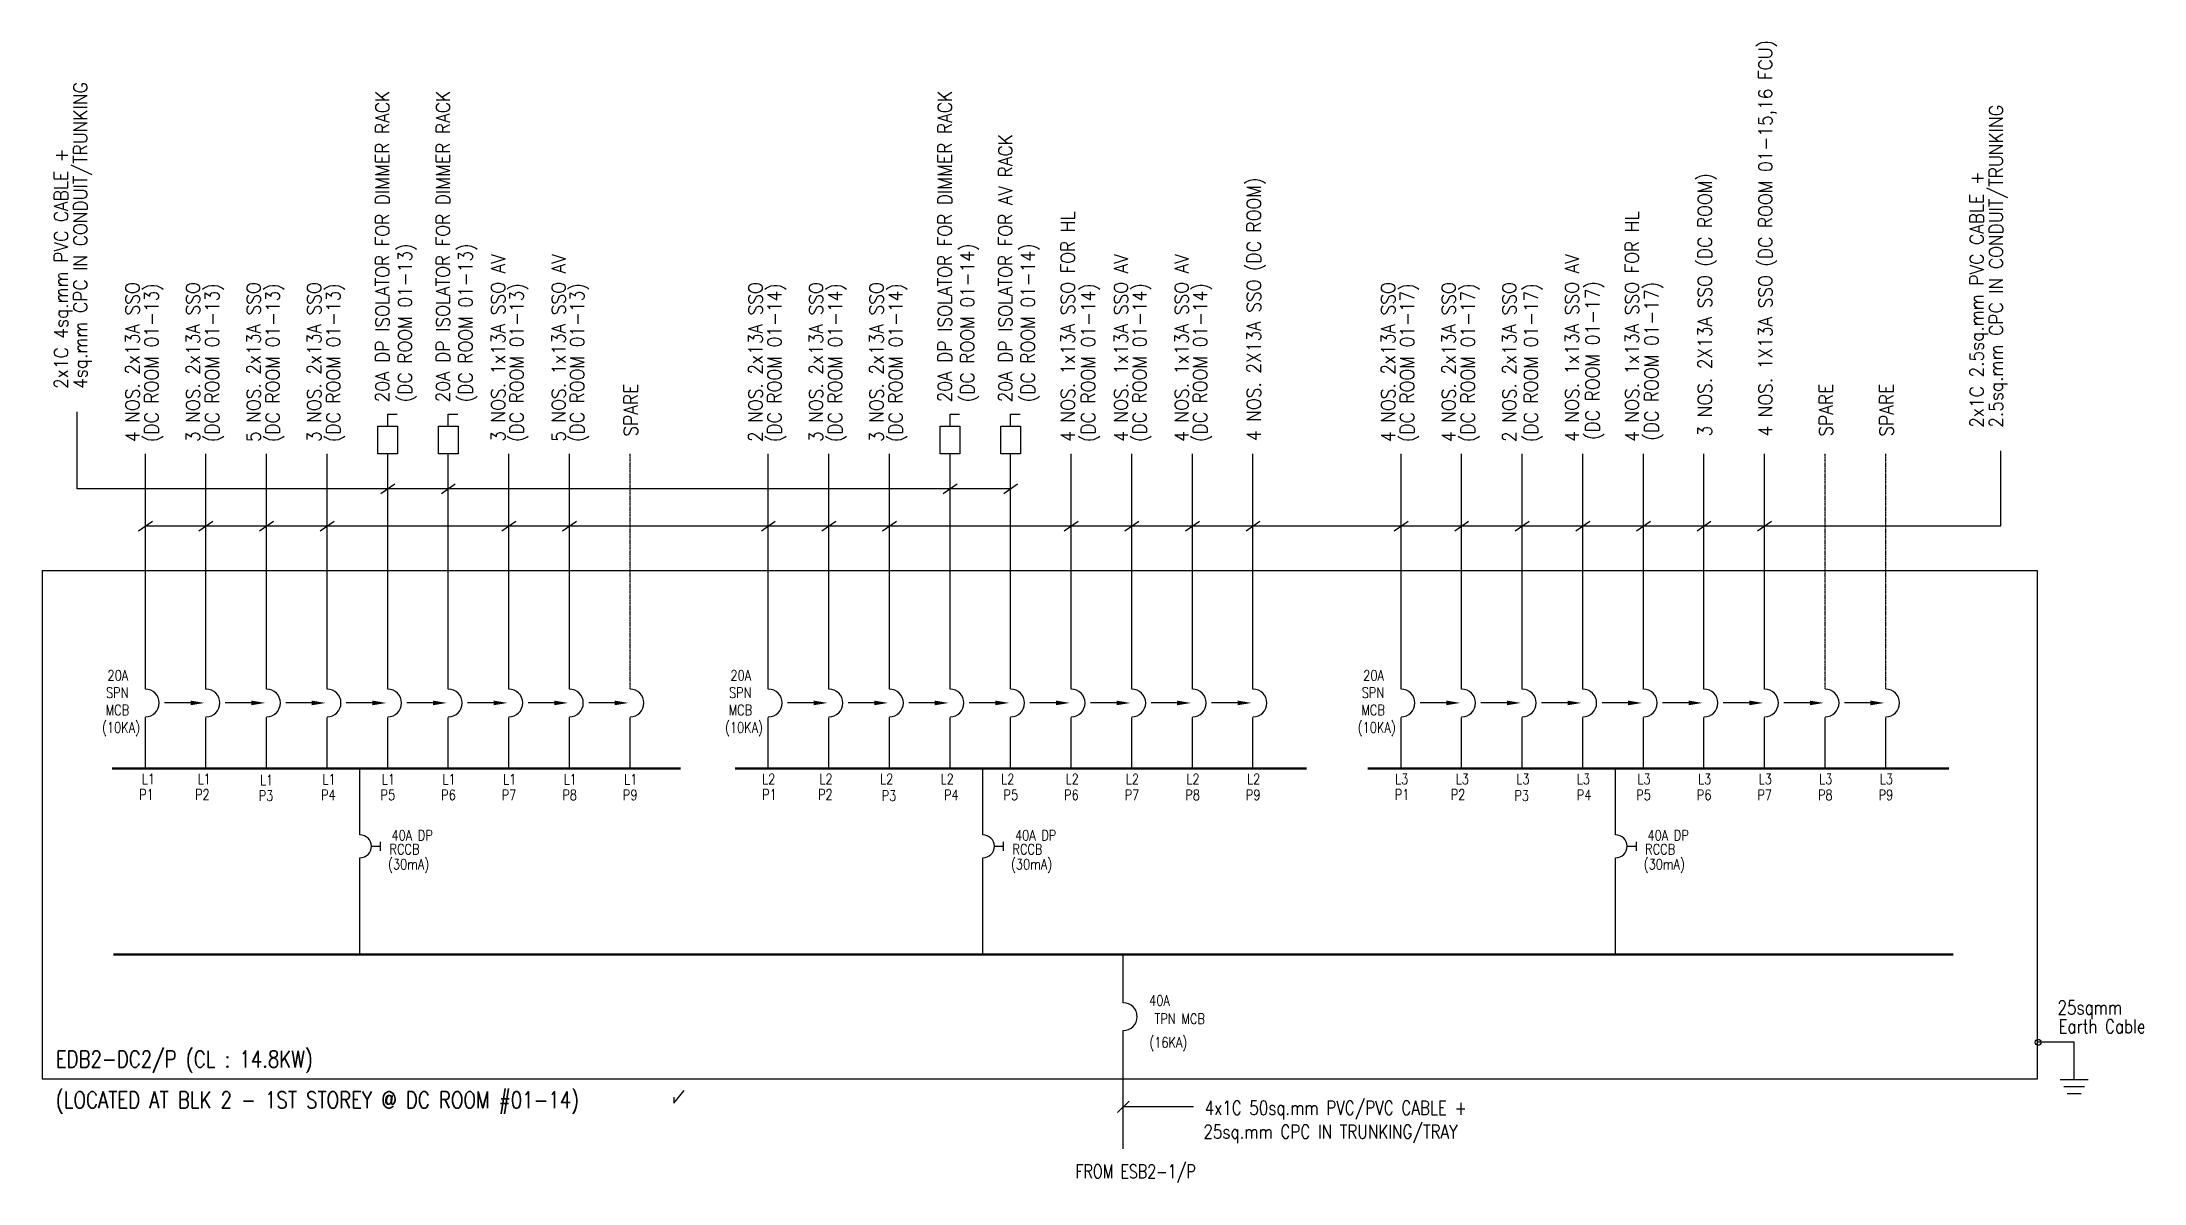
# Model space of a CAD drawing. Header units: millimetres. Extents: x 624049 to 847333, y 256790 to 538574.
# Drawn here: x 708600 to 754107, y 391305 to 416003 of the extents above; entities that cross this region are included whole.
import ezdxf
from ezdxf.enums import TextEntityAlignment as Align

# ---------------------------------------------------------------- set-up
doc = ezdxf.new("R2010")
doc.units = ezdxf.units.MM
doc.header["$LTSCALE"] = 0.01
doc.linetypes.add('DASHED', pattern=[19.05, 12.7, -6.35])
doc.linetypes.add('{ -E- }', pattern=[0])
doc.layers.add('E-_ELEC----_E-', color=3, linetype='Continuous')
doc.styles.add('100', font='romans.shx', dxfattribs={"width": 0.8, "height": 250})
doc.styles.add('A2', font='SIMPLEX.shx', dxfattribs={"width": 0.95, "height": 190})
doc.styles.add('PwNote', font='Romans.shx', dxfattribs={"width": 0.75, "bigfont": 'Special.shx'})
doc.styles.add('ROMANS', font='romans', dxfattribs={"width": 0.75})

msp = doc.modelspace()

# ---------------------------------------------------------------- texts
for s, rotation, style, width, p in [('4 NOS. 1X13A SSO (DC ROOM 01-15,16 FCU)', 90, 'A2', 0.9, (746061, 407463)), ('20A DP ISOLATOR FOR DIMMER RACK', 90, 'A2', 0.9, (716119, 408203)), ('20A DP ISOLATOR FOR DIMMER RACK', 90, 'A2', 0.9, (717430, 408203)), ('20A DP ISOLATOR FOR DIMMER RACK', 90, 'A2', 0.9, (728294, 408203)), ('20A DP ISOLATOR FOR AV RACK', 90, 'A2', 0.9, (729606, 408203)), ('4 NOS. 2X13A SSO (DC ROOM)', 90, 'A2', 0.9, (734985, 407367)), ('3 NOS. 2X13A SSO (DC ROOM)', 90, 'A2', 0.9, (744749, 407463)), ('4 NOS. 1x13A SSO FOR HL', 90, 'A2', 0.9, (730959, 407350)), ('4 NOS. 1x13A SSO FOR HL', 90, 'A2', 0.9, (743174, 407350)), ('(DC ROOM 01-13)', 90, 'A2', 0.9, (716607, 408206)), ('(DC ROOM 01-13)', 90, 'A2', 0.9, (717918, 408206)), ('3 NOS. 1x13A SSO AV', 90, 'A2', 0.9, (718624, 407350)), ('5 NOS. 1x13A SSO AV', 90, 'A2', 0.9, (719935, 407350)), ('(DC ROOM 01-14)', 90, 'A2', 0.9, (728782, 408206)), ('(DC ROOM 01-14)', 90, 'A2', 0.9, (730094, 408206)), ('4 NOS. 1x13A SSO AV', 90, 'A2', 0.9, (732111, 407350)), ('4 NOS. 1x13A SSO AV', 90, 'A2', 0.9, (733422, 407350)), ('4 NOS. 1x13A SSO AV', 90, 'A2', 0.9, (741875, 407350)), ('4 NOS. 2x13A SSO', 90, 'A2', 0.9, (710708, 407344)), ('(DC ROOM 01-13)', 90, 'A2', 0.9, (711121, 407344)), ('3 NOS. 2x13A SSO', 90, 'A2', 0.9, (712019, 407344)), ('(DC ROOM 01-13)', 90, 'A2', 0.9, (712433, 407344)), ('5 NOS. 2x13A SSO', 90, 'A2', 0.9, (713331, 407344)), ('(DC ROOM 01-13)', 90, 'A2', 0.9, (713744, 407344)), ('3 NOS. 2x13A SSO', 90, 'A2', 0.9, (714643, 407344)), ('(DC ROOM 01-13)', 90, 'A2', 0.9, (715056, 407344)), ('(DC ROOM 01-13)', 90, 'A2', 0.9, (719026, 407347)), ('(DC ROOM 01-13)', 90, 'A2', 0.9, (720337, 407347)), ('2 NOS. 2x13A SSO', 90, 'A2', 0.9, (724195, 407344)), ('(DC ROOM 01-14)', 90, 'A2', 0.9, (724608, 407344)), ('3 NOS. 2x13A SSO', 90, 'A2', 0.9, (725506, 407344)), ('(DC ROOM 01-14)', 90, 'A2', 0.9, (725920, 407344)), ('3 NOS. 2x13A SSO', 90, 'A2', 0.9, (726818, 407344)), ('(DC ROOM 01-14)', 90, 'A2', 0.9, (727231, 407344)), ('(DC ROOM 01-14)', 90, 'A2', 0.9, (731398, 407344)), ('(DC ROOM 01-14)', 90, 'A2', 0.9, (732513, 407347)), ('(DC ROOM 01-14)', 90, 'A2', 0.9, (733824, 407347)), ('4 NOS. 2x13A SSO', 90, 'A2', 0.9, (737894, 407344)), ('(DC ROOM 01-17)', 90, 'A2', 0.9, (738307, 407344)), ('4 NOS. 2x13A SSO', 90, 'A2', 0.9, (739205, 407344)), ('(DC ROOM 01-17)', 90, 'A2', 0.9, (739619, 407344)), ('2 NOS. 2x13A SSO', 90, 'A2', 0.9, (740517, 407344)), ('(DC ROOM 01-17)', 90, 'A2', 0.9, (740985, 407344)), ('(DC ROOM 01-17)', 90, 'A2', 0.9, (742320, 407391)), ('(DC ROOM 01-17)', 90, 'A2', 0.9, (743595, 407376)), ('SPARE', 90, 'A2', 0.9, (721498, 407463)), ('SPARE', 90, 'A2', 0.9, (747372, 407463)), ('SPARE', 90, 'A2', 0.9, (748684, 407463)), ('4x1C 50sq.mm PVC/PVC CABLE +', 360, 'PwNote', 0.8, (733770, 392779)), ('25sq.mm CPC IN TRUNKING/TRAY', 360, 'PwNote', 0.8, (733744, 392264))]:
    msp.add_text(s, height=300, rotation=rotation, dxfattribs=dict(style=style, width=width)).set_placement(p)
at = {"ltscale": 1.5, "style": 'A2', "width": 0.9}
for s, p in [('4sq.mm CPC IN CONDUIT/TRUNKING', (709580, 408494)), ('2.5sq.mm CPC IN CONDUIT/TRUNKING', (751055, 407652)), ('2x1C 4sq.mm PVC CABLE +', (709162, 408494)), ('2x1C 2.5sq.mm PVC CABLE +', (750636, 407652))]:
    msp.add_text(s, height=300, rotation=90, dxfattribs=at).set_placement(p)
for s, height, style, width, p in [('20A', 225, '100', 0.8, (710018, 402181)), ('20A', 225, '100', 0.8, (723505, 402181)), ('20A', 225, '100', 0.8, (737204, 402181)), ('SPN', 225, '100', 0.8, (709986, 401806)), ('SPN', 225, '100', 0.8, (723473, 401806)), ('SPN', 225, '100', 0.8, (737172, 401806)), ('MCB', 225, '100', 0.8, (709977, 401431)), ('MCB', 225, '100', 0.8, (723464, 401431)), ('MCB', 225, '100', 0.8, (737163, 401431)), ('(10KA)', 225, '100', 0.8, (709898, 401052)), ('(10KA)', 225, '100', 0.8, (723385, 401052)), ('(10KA)', 225, '100', 0.8, (737084, 401052)), ('L1', 225, '100', 0.8, (710759, 399937)), ('L1', 225, '100', 0.8, (711969, 399937)), ('L1', 225, '100', 0.8, (713319, 399913)), ('L1', 225, '100', 0.8, (714671, 399929)), ('L1', 225, '100', 0.8, (715958, 399929)), ('L1', 225, '100', 0.8, (717269, 399929)), ('L1', 225, '100', 0.8, (718581, 399929)), ('L1', 225, '100', 0.8, (719893, 399929)), ('L1', 225, '100', 0.8, (721204, 399929)), ('L2', 225, '100', 0.8, (724190, 399937)), ('L2', 225, '100', 0.8, (725431, 399937)), ('L2', 225, '100', 0.8, (726742, 399937)), ('L2', 225, '100', 0.8, (728054, 399937)), ('L2', 225, '100', 0.8, (729366, 399937)), ('L2', 225, '100', 0.8, (730760, 399937)), ('L2', 225, '100', 0.8, (732065, 399937)), ('L2', 225, '100', 0.8, (733377, 399937)), ('L2', 225, '100', 0.8, (734688, 399937)), ('L3', 225, '100', 0.8, (737894, 399937)), ('L3', 225, '100', 0.8, (739206, 399937)), ('L3', 225, '100', 0.8, (740518, 399937)), ('L3', 225, '100', 0.8, (741829, 399937)), ('L3', 225, '100', 0.8, (743141, 399937)), ('L3', 225, '100', 0.8, (744453, 399937)), ('L3', 225, '100', 0.8, (745764, 399937)), ('L3', 225, '100', 0.8, (747076, 399937)), ('L3', 225, '100', 0.8, (748387, 399937)), ('P1', 225, '100', 0.8, (710702, 399601)), ('P2', 225, '100', 0.8, (711913, 399601)), ('P3', 225, '100', 0.8, (713291, 399576)), ('P4', 225, '100', 0.8, (714642, 399593)), ('P5', 225, '100', 0.8, (715929, 399593)), ('P6', 225, '100', 0.8, (717241, 399593)), ('P7', 225, '100', 0.8, (718552, 399593)), ('P8', 225, '100', 0.8, (719864, 399593)), ('P9', 225, '100', 0.8, (721176, 399593)), ('P1', 225, '100', 0.8, (724189, 399601)), ('P2', 225, '100', 0.8, (725400, 399601)), ('P3', 225, '100', 0.8, (726778, 399576)), ('P4', 225, '100', 0.8, (728129, 399593)), ('P5', 225, '100', 0.8, (729416, 399593)), ('P6', 225, '100', 0.8, (730728, 399593)), ('P7', 225, '100', 0.8, (732039, 399593)), ('P8', 225, '100', 0.8, (733351, 399593)), ('P9', 225, '100', 0.8, (734663, 399593)), ('P1', 225, '100', 0.8, (737888, 399601)), ('P2', 225, '100', 0.8, (739099, 399601)), ('P3', 225, '100', 0.8, (740477, 399576)), ('P4', 225, '100', 0.8, (741828, 399593)), ('P5', 225, '100', 0.8, (743115, 399593)), ('P6', 225, '100', 0.8, (744427, 399593)), ('P7', 225, '100', 0.8, (745738, 399593)), ('P8', 225, '100', 0.8, (747050, 399593)), ('P9', 225, '100', 0.8, (748362, 399593)), ('FROM ESB2-1/P', 300, 'PwNote', 0.75, (730975, 391405))]:
    msp.add_text(s, height=height, dxfattribs=dict(style=style, width=width)).set_placement(p)
at = {"width": 0.8}
for s, height, style, p in [('40A DP ', 225, '100', (716675, 398831)), ('40A DP ', 225, '100', (730175, 398831)), ('40A DP ', 225, '100', (743868, 398831)), ('(30mA)', 225, '100', (716537, 398188)), ('RCCB', 225, '100', (716447, 398529)), ('(30mA)', 225, '100', (730024, 398188)), ('RCCB', 225, '100', (729934, 398529)), ('(30mA)', 225, '100', (743723, 398188)), ('RCCB', 225, '100', (743633, 398529)), ('40A ', 225, '100', (732855, 395254)), ('25sqmm ', 300, 'ROMANS', (753017, 395052)), ('TPN MCB', 225, '100', (733232, 394859)), ('Earth Cable', 300, 'ROMANS', (753197, 394694)), ('(16KA)', 225, '100', (732984, 394331))]:
    msp.add_text(s, height=height, dxfattribs=dict(at, style=style)).set_placement(p, align=Align.MIDDLE)
at = {"ltscale": 1.5, "style": 'PwNote', "width": 0.8}
for s, p in [('EDB2-DC2/P (CL : 14.8KW)', (708898, 393805)), ('(LOCATED AT BLK 2 - 1ST STOREY @ DC ROOM #01-14)', (708898, 392923))]:
    msp.add_text(s, height=360, dxfattribs=at).set_placement(p)

# ---------------------------------------------------------------- linework, layer by layer
at = {"linetype": '{ -E- }'}
for p, q in [((710837, 401996), (710837, 407086)), ((712149, 401996), (712149, 407086)), ((713461, 401996), (713461, 407086)), ((714772, 401996), (714772, 407086)), ((716084, 401996), (716084, 407086)), ((717395, 401996), (717395, 407086)), ((718707, 401996), (718707, 407086)), ((720019, 401996), (720019, 407086)), ((724324, 401996), (724324, 407086)), ((725636, 401996), (725636, 407086)), ((726948, 401996), (726948, 407086)), ((728259, 401996), (728259, 407086)), ((729571, 401996), (729571, 407086)), ((730882, 401996), (730882, 407086)), ((732194, 401996), (732194, 407086)), ((733506, 401996), (733506, 407086)), ((734817, 401996), (734817, 407086)), ((738023, 401996), (738023, 407086)), ((739335, 401996), (739335, 407086)), ((740647, 401996), (740647, 407086)), ((741958, 401996), (741958, 407086)), ((743270, 401996), (743270, 407086)), ((744581, 401996), (744581, 407086)), ((745893, 401996), (745893, 407086)), ((732009, 395205), (732009, 396251)), ((732009, 392045), (732009, 394604)), ((752596, 394349), (751817, 394349))]:
    msp.add_line(p, q, dxfattribs=at)
at = {"linetype": 'DASHED', "ltscale": 10}
for p, q in [((721330, 401996), (721330, 407086)), ((747205, 401996), (747205, 407086)), ((748516, 401996), (748516, 407086))]:
    msp.add_line(p, q, dxfattribs=at)
for p, q in [((715933, 406229), (716235, 406438)), ((717245, 406229), (717546, 406438)), ((728108, 406229), (728410, 406438)), ((729420, 406229), (729722, 406438)), ((710686, 405422), (710988, 405631)), ((711998, 405422), (712300, 405631)), ((713310, 405422), (713611, 405631)), ((714621, 405422), (714923, 405631)), ((718556, 405422), (718858, 405631)), ((719868, 405422), (720169, 405631)), ((724173, 405422), (724475, 405631)), ((725485, 405422), (725787, 405631)), ((726797, 405422), (727098, 405631)), ((730732, 405422), (731033, 405631)), ((732043, 405422), (732345, 405631)), ((733355, 405422), (733656, 405631)), ((734667, 405422), (734968, 405631)), ((737872, 405422), (738174, 405631)), ((739184, 405422), (739486, 405631)), ((740496, 405422), (740797, 405631)), ((741807, 405422), (742109, 405631)), ((743119, 405422), (743421, 405631)), ((744431, 405422), (744732, 405631)), ((745742, 405422), (746044, 405631)), ((710837, 400277), (710837, 401384)), ((711818, 401696), (711253, 401696)), ((712149, 400277), (712149, 401384)), ((713129, 401696), (712565, 401696)), ((713461, 400277), (713461, 401384)), ((714441, 401696), (713876, 401696)), ((714772, 400277), (714772, 401384)), ((715753, 401696), (715188, 401696)), ((716084, 400277), (716084, 401384)), ((717064, 401696), (716500, 401696)), ((717395, 400277), (717395, 401384)), ((718376, 401696), (717811, 401696)), ((718707, 400277), (718707, 401384)), ((719688, 401696), (719123, 401696)), ((720019, 400277), (720019, 401384)), ((720999, 401696), (720435, 401696)), ((721330, 400277), (721330, 401384)), ((724324, 400277), (724324, 401384)), ((725305, 401696), (724740, 401696)), ((725636, 400277), (725636, 401384)), ((726616, 401696), (726052, 401696)), ((726948, 400277), (726948, 401384)), ((727928, 401696), (727363, 401696)), ((728259, 400277), (728259, 401384)), ((729240, 401696), (728675, 401696)), ((729571, 400277), (729571, 401384)), ((730551, 401696), (729987, 401696)), ((730882, 400277), (730882, 401384)), ((731863, 401696), (731298, 401696)), ((732194, 400277), (732194, 401384)), ((733175, 401696), (732610, 401696)), ((733506, 400277), (733506, 401384)), ((734486, 401696), (733922, 401696)), ((734817, 400277), (734817, 401384)), ((738023, 400277), (738023, 401384)), ((739004, 401696), (738439, 401696)), ((739335, 400277), (739335, 401384)), ((740315, 401696), (739751, 401696)), ((740647, 400277), (740647, 401384)), ((741627, 401696), (741062, 401696)), ((741958, 400277), (741958, 401384)), ((742939, 401696), (742374, 401696)), ((743270, 400277), (743270, 401384)), ((744250, 401696), (743686, 401696)), ((744581, 400277), (744581, 401384)), ((745562, 401696), (744997, 401696)), ((745893, 400277), (745893, 401384)), ((746874, 401696), (746309, 401696)), ((747205, 400277), (747205, 401384)), ((748185, 401696), (747621, 401696)), ((748516, 400277), (748516, 401384)), ((715481, 398842), (715481, 400277)), ((728968, 398842), (728968, 400277)), ((742667, 398842), (742667, 400277)), ((715931, 398492), (715931, 398692)), ((729418, 398492), (729418, 398692)), ((743117, 398492), (743117, 398692)), ((715481, 396251), (715481, 398342)), ((715731, 398592), (715931, 398592)), ((728968, 396251), (728968, 398342)), ((729218, 398592), (729418, 398592)), ((742667, 396251), (742667, 398342)), ((742917, 398592), (743117, 398592)), ((752596, 393542), (752596, 394349)), ((752296, 393542), (752896, 393542)), ((752371, 393392), (752821, 393392)), ((752446, 393242), (752746, 393242)), ((731884, 392827), (732134, 393077)), ((733528, 392952), (732009, 392952))]:
    msp.add_line(p, q)
at = {"linetype": '{ -E- }', "ltscale": 1.5}
for p, q in [((708600, 404563), (751794, 404563)), ((751794, 393549), (708600, 393549))]:
    msp.add_line(p, q, dxfattribs=at)
at = {"linetype": '{ -E- }'}
for points in [[(729571, 406333), (709358, 406333), (709358, 407995)], [(710837, 405527), (751006, 405527), (751006, 407152)]]:
    msp.add_lwpolyline(points, dxfattribs=at)
at = {"color": 7}
for points in [[(716084, 407688), (716084, 407949), (716290, 407949)], [(717395, 407688), (717395, 407949), (717602, 407949)], [(728259, 407688), (728259, 407949), (728465, 407949)], [(729571, 407688), (729571, 407949), (729777, 407949)]]:
    msp.add_lwpolyline(points, dxfattribs=at)
for points in [[(715871, 407688), (716297, 407688), (716297, 407086), (715871, 407086)], [(717183, 407688), (717608, 407688), (717608, 407086), (717183, 407086)], [(728046, 407688), (728472, 407688), (728472, 407086), (728046, 407086)], [(729358, 407688), (729784, 407688), (729784, 407086), (729358, 407086)]]:
    msp.add_lwpolyline(points, close=True, dxfattribs=at)
at = {"linetype": '{ -E- }', "ltscale": 1.5}
for points in [[(708600, 404563), (708600, 393549)], [(751794, 404563), (751794, 393549)]]:
    msp.add_lwpolyline(points, dxfattribs=at)
at = {"const_width": 50}
for points in [[(710116, 400277), (722424, 400277)], [(723603, 400277), (735982, 400277)], [(737302, 400277), (749886, 400277)], [(710147, 396251), (749983, 396251)]]:
    msp.add_lwpolyline(points, dxfattribs=at)
msp.add_circle((751817, 394349), 63.8)
for centre, radius in [((710837, 401696), 300), ((712149, 401696), 300), ((713461, 401696), 300), ((714772, 401696), 300), ((716084, 401696), 300), ((717395, 401696), 300), ((718707, 401696), 300), ((720019, 401696), 300), ((721330, 401696), 300), ((724324, 401696), 300), ((725636, 401696), 300), ((726948, 401696), 300), ((728259, 401696), 300), ((729571, 401696), 300), ((730882, 401696), 300), ((732194, 401696), 300), ((733506, 401696), 300), ((734817, 401696), 300), ((738023, 401696), 300), ((739335, 401696), 300), ((740647, 401696), 300), ((741958, 401696), 300), ((743270, 401696), 300), ((744581, 401696), 300), ((745893, 401696), 300), ((747205, 401696), 300), ((748516, 401696), 300), ((715481, 398592), 250), ((728968, 398592), 250), ((742667, 398592), 250), ((732009, 394904), 300)]:
    msp.add_arc(centre, radius, 270, 90)
for points in [[(711818, 401746), (712118, 401696), (711818, 401646)], [(713129, 401746), (713429, 401696), (713129, 401646)], [(714441, 401746), (714741, 401696), (714441, 401646)], [(715753, 401746), (716053, 401696), (715753, 401646)], [(717064, 401746), (717364, 401696), (717064, 401646)], [(718376, 401746), (718676, 401696), (718376, 401646)], [(719688, 401746), (719988, 401696), (719688, 401646)], [(720999, 401746), (721299, 401696), (720999, 401646)], [(725305, 401746), (725605, 401696), (725305, 401646)], [(726616, 401746), (726916, 401696), (726616, 401646)], [(727928, 401746), (728228, 401696), (727928, 401646)], [(729240, 401746), (729540, 401696), (729240, 401646)], [(730551, 401746), (730851, 401696), (730551, 401646)], [(731863, 401746), (732163, 401696), (731863, 401646)], [(733175, 401746), (733475, 401696), (733175, 401646)], [(734486, 401746), (734786, 401696), (734486, 401646)], [(739004, 401746), (739304, 401696), (739004, 401646)], [(740315, 401746), (740615, 401696), (740315, 401646)], [(741627, 401746), (741927, 401696), (741627, 401646)], [(742939, 401746), (743239, 401696), (742939, 401646)], [(744250, 401746), (744550, 401696), (744250, 401646)], [(745562, 401746), (745862, 401696), (745562, 401646)], [(746874, 401746), (747174, 401696), (746874, 401646)], [(748185, 401746), (748485, 401696), (748185, 401646)]]:
    msp.add_solid(points)
at = {"layer": 'E-_ELEC----_E-', "color": 3}
msp.add_lwpolyline([(722280, 393161), (722280, 393035), (722500, 393305)], dxfattribs=at)

msp.set_redraw_order([(e.dxf.handle, doc.entitydb.next_handle()) for e in msp.query("TEXT MTEXT ATTDEF DIMENSION ARC_DIMENSION")])  # texts and dimensions are drawn at this point

doc.saveas('drawing.dxf')
